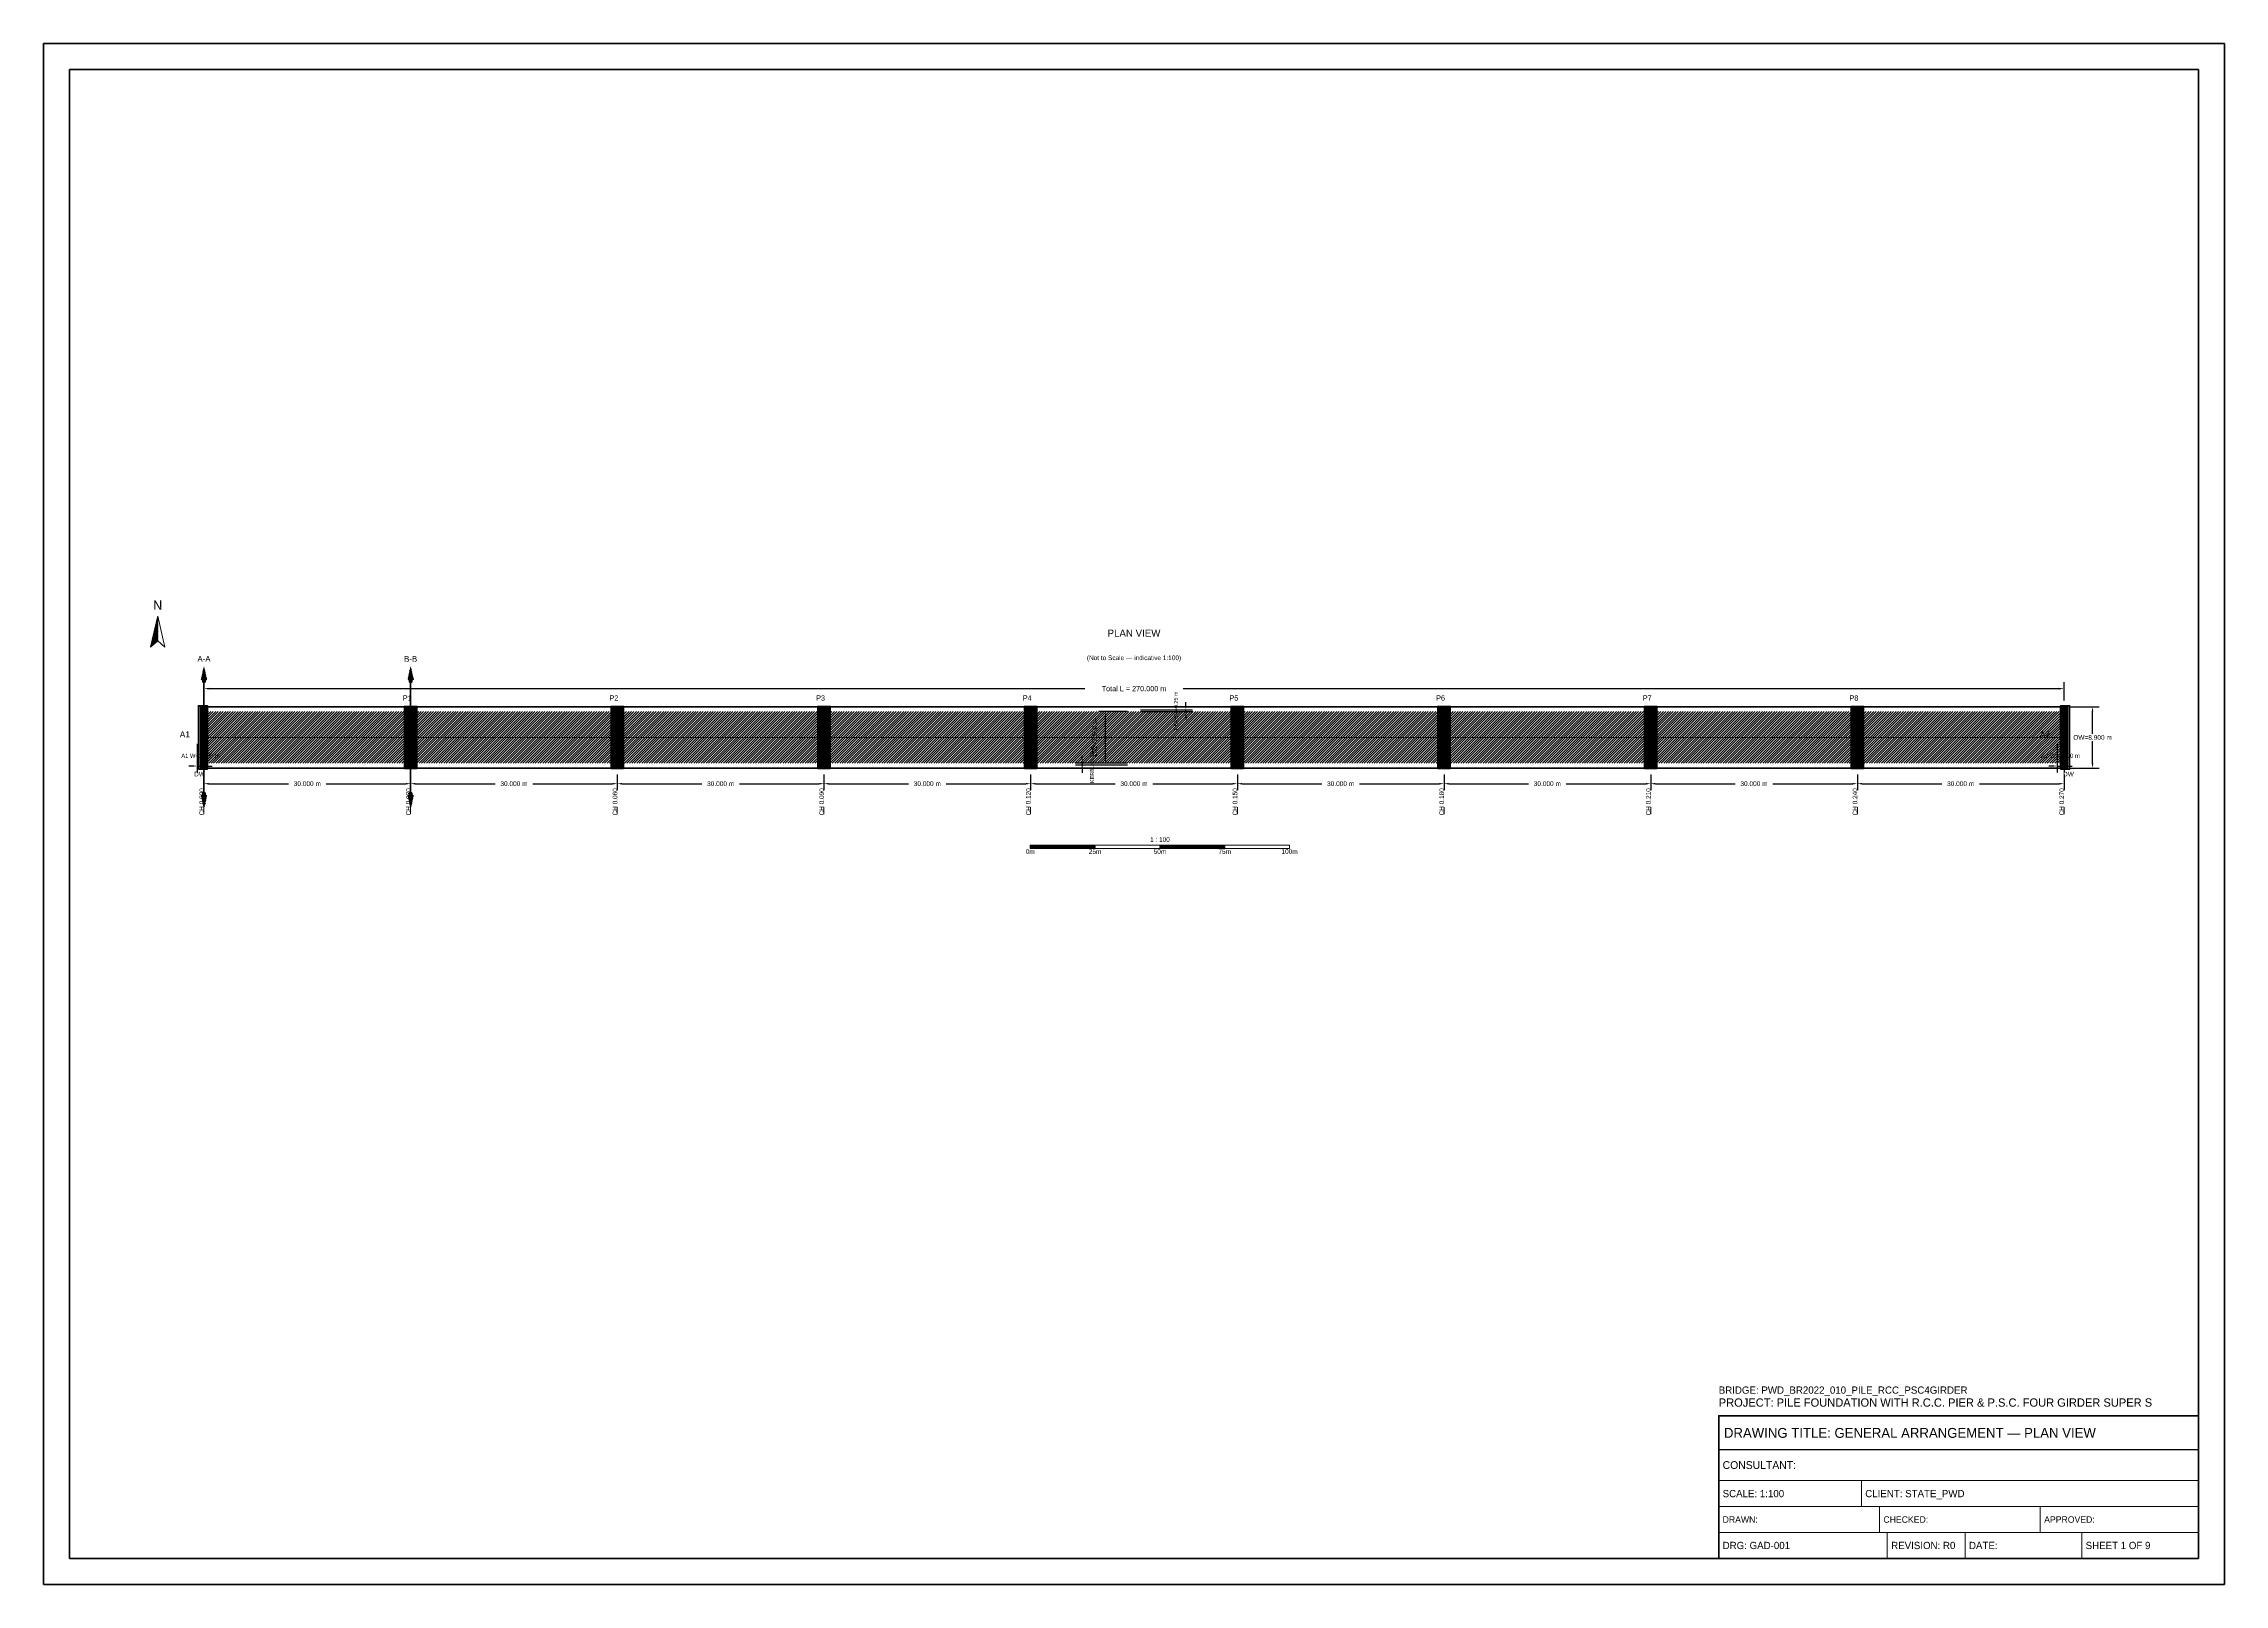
# Model space of a CAD drawing. Header units: metres. Extents: x 0 to 841, y 0 to 594.
import ezdxf
from ezdxf.enums import TextEntityAlignment as Align

# ---------------------------------------------------------------- set-up
doc = ezdxf.new("R2010")
doc.units = ezdxf.units.M
doc.linetypes.add('CENTER', pattern=[1.5, 0.75, -0.25, 0.25, -0.25])
doc.linetypes.add('DASHED', pattern=[0.5, 0.375, -0.125])
for name, color, linetype, lineweight in [('BORDER-INNER', 7, 'Continuous', 35), ('BORDER-OUTER', 7, 'Continuous', 70), ('CIVIL-CHAINAGE', 7, 'Continuous', 18), ('DIM-CHAINAGE', 3, 'Continuous', 18), ('DIM-LINEAR', 3, 'Continuous', 18), ('STRUC-CENTRE', 6, 'CENTER', 18), ('STRUC-HATCHING', 8, 'Continuous', 18), ('STRUC-OUTLINE', 1, 'Continuous', 50), ('STRUC-SECTION', 2, 'Continuous', 35), ('SUB-ABUT', 3, 'Continuous', 35), ('SUB-BEARING', 5, 'Continuous', 25), ('SUB-DIRT-WALL', 3, 'Continuous', 35), ('SUB-PIER', 2, 'Continuous', 35), ('SUPER-DECK', 2, 'Continuous', 50), ('SYM-NORTHARROW', 7, 'Continuous', 18), ('SYM-SCALE', 7, 'Continuous', 13), ('TEXT-GENERAL', 7, 'Continuous', 18), ('TEXT-HEADER', 7, 'Continuous', 25), ('TEXT-SPEC', 7, 'Continuous', 13), ('TEXT-TITLE', 7, 'Continuous', 25), ('TITLEBLK-BOX', 7, 'Continuous', 50), ('TITLEBLK-TEXT', 7, 'Continuous', 18)]:
    doc.layers.add(name, color=color, linetype=linetype, lineweight=lineweight)
doc.styles.add('BRIDGE_STD', font='Arial.ttf')
doc.dimstyles.new('pmb100', dxfattribs={"dimtxt": 2.5, "dimasz": 0.9375, "dimexe": 2.5, "dimexo": 2.5, "dimtad": 0, "dimtih": 1, "dimdec": 0, "dimtxsty": 'BRIDGE_STD', "dimcen": 2.5, "dimazin": 3, "dimtfac": 1, "dimtmove": 0, "dimatfit": 3})

msp = doc.modelspace()

# ---------------------------------------------------------------- hatches: boundary and pattern name
at = {"layer": 'STRUC-HATCHING'}
h = msp.add_hatch(dxfattribs=at)
h.set_pattern_fill('ANSI31', scale=0.2125324)
h.paths.add_polyline_path([(61.85, 316.54), (779.15, 316.54), (779.15, 336.46), (61.85, 336.46)])
at = {"layer": 'STRUC-SECTION'}
h = msp.add_hatch(dxfattribs=at)
h.set_pattern_fill('SOLID')
h.paths.add_polyline_path([(60.8, 348.77), (62.9, 348.77), (61.85, 353.57)])
h = msp.add_hatch(dxfattribs=at)
h.set_pattern_fill('SOLID')
h.paths.add_polyline_path([(140.5, 348.77), (142.6, 348.77), (141.55, 353.57)])
h = msp.add_hatch(dxfattribs=at)
h.set_pattern_fill('SOLID')
h.paths.add_polyline_path([(60.8, 304.23), (62.9, 304.23), (61.85, 299.43)])
h = msp.add_hatch(dxfattribs=at)
h.set_pattern_fill('SOLID')
h.paths.add_polyline_path([(140.5, 304.23), (142.6, 304.23), (141.55, 299.43)])
at = {"layer": 'SUB-ABUT'}
h = msp.add_hatch(dxfattribs=at)
h.set_pattern_fill('ANSI31', scale=0.1328327)
h.paths.add_polyline_path([(60.52, 314.28), (63.18, 314.28), (63.18, 338.72), (60.52, 338.72)])
h = msp.add_hatch(dxfattribs=at)
h.set_pattern_fill('ANSI31', scale=0.1328327)
h.paths.add_polyline_path([(777.82, 314.28), (780.48, 314.28), (780.48, 338.72), (777.82, 338.72)])
at = {"layer": 'SUB-PIER'}
h = msp.add_hatch(dxfattribs=at)
h.set_pattern_fill('ANSI31', scale=0.1328327)
h.paths.add_polyline_path([(139.16, 314.55), (143.94, 314.55), (143.94, 338.45), (139.16, 338.45)])
h = msp.add_hatch(dxfattribs=at)
h.set_pattern_fill('ANSI31', scale=0.1328327)
h.paths.add_polyline_path([(218.86, 314.55), (223.64, 314.55), (223.64, 338.45), (218.86, 338.45)])
h = msp.add_hatch(dxfattribs=at)
h.set_pattern_fill('ANSI31', scale=0.1328327)
h.paths.add_polyline_path([(298.56, 314.55), (303.34, 314.55), (303.34, 338.45), (298.56, 338.45)])
h = msp.add_hatch(dxfattribs=at)
h.set_pattern_fill('ANSI31', scale=0.1328327)
h.paths.add_polyline_path([(378.26, 314.55), (383.04, 314.55), (383.04, 338.45), (378.26, 338.45)])
h = msp.add_hatch(dxfattribs=at)
h.set_pattern_fill('ANSI31', scale=0.1328327)
h.paths.add_polyline_path([(457.96, 314.55), (462.74, 314.55), (462.74, 338.45), (457.96, 338.45)])
h = msp.add_hatch(dxfattribs=at)
h.set_pattern_fill('ANSI31', scale=0.1328327)
h.paths.add_polyline_path([(537.66, 314.55), (542.44, 314.55), (542.44, 338.45), (537.66, 338.45)])
h = msp.add_hatch(dxfattribs=at)
h.set_pattern_fill('ANSI31', scale=0.1328327)
h.paths.add_polyline_path([(617.36, 314.55), (622.14, 314.55), (622.14, 338.45), (617.36, 338.45)])
h = msp.add_hatch(dxfattribs=at)
h.set_pattern_fill('ANSI31', scale=0.1328327)
h.paths.add_polyline_path([(697.06, 314.55), (701.84, 314.55), (701.84, 338.45), (697.06, 338.45)])
at = {"layer": 'SYM-NORTHARROW'}
h = msp.add_hatch(dxfattribs=at)
h.set_pattern_fill('SOLID')
h.paths.add_polyline_path([(44, 373.32), (41.2, 361.32), (44, 363.72)])
at = {"layer": 'SYM-SCALE'}
h = msp.add_hatch(dxfattribs=at)
h.set_pattern_fill('SOLID')
h.paths.add_polyline_path([(380.5, 283.68), (405.5, 283.68), (405.5, 285.04), (380.5, 285.04)])
h = msp.add_hatch(dxfattribs=at)
h.set_pattern_fill('SOLID')
h.paths.add_polyline_path([(430.5, 283.68), (455.5, 283.68), (455.5, 285.04), (430.5, 285.04)])

# ---------------------------------------------------------------- linework, layer by layer
at = {"layer": 'BORDER-INNER'}
msp.add_lwpolyline([(10, 10), (831, 10), (831, 584), (10, 584), (10, 10)], dxfattribs=at)
at = {"layer": 'BORDER-OUTER'}
msp.add_lwpolyline([(0, 0), (841, 0), (841, 594), (0, 594), (0, 0)], dxfattribs=at)
at = {"layer": 'CIVIL-CHAINAGE'}
for p, q in [((61.85, 299.68), (61.85, 296.98)), ((141.55, 299.68), (141.55, 296.98)), ((221.25, 299.68), (221.25, 296.98)), ((300.95, 299.68), (300.95, 296.98)), ((380.65, 299.68), (380.65, 296.98)), ((460.35, 299.68), (460.35, 296.98)), ((540.05, 299.68), (540.05, 296.98)), ((619.75, 299.68), (619.75, 296.98)), ((699.45, 299.68), (699.45, 296.98)), ((779.15, 299.68), (779.15, 296.98))]:
    msp.add_line(p, q, dxfattribs=at)
at = {"layer": 'STRUC-CENTRE'}
msp.add_line((61.85, 326.5), (779.15, 326.5), dxfattribs=at)
at = {"layer": 'STRUC-OUTLINE', "lineweight": 50}
msp.add_lwpolyline([(61.85, 314.68), (61.85, 338.32), (779.15, 338.32), (779.15, 314.68), (61.85, 314.68)], dxfattribs=at)
at = {"layer": 'STRUC-SECTION', "color": 1, "linetype": 'DASHED', "lineweight": 50}
for p, q in [((61.85, 348.32), (61.85, 304.68)), ((141.55, 348.32), (141.55, 304.68))]:
    msp.add_line(p, q, dxfattribs=at)
at = {"layer": 'STRUC-SECTION', "color": 1}
for points in [[(61.4, 347.87), (62.3, 347.87), (62.3, 348.77), (61.4, 348.77), (61.4, 347.87)], [(141.1, 347.87), (142, 347.87), (142, 348.77), (141.1, 348.77), (141.1, 347.87)], [(61.4, 304.23), (62.3, 304.23), (62.3, 305.13), (61.4, 305.13), (61.4, 304.23)], [(141.1, 304.23), (142, 304.23), (142, 305.13), (141.1, 305.13), (141.1, 304.23)]]:
    msp.add_lwpolyline(points, dxfattribs=at)
at = {"layer": 'SUB-ABUT', "lineweight": 40}
for points in [[(60.52, 314.28), (63.18, 314.28), (63.18, 338.72), (60.52, 338.72), (60.52, 314.28)], [(777.82, 314.28), (780.48, 314.28), (780.48, 338.72), (777.82, 338.72), (777.82, 314.28)]]:
    msp.add_lwpolyline(points, dxfattribs=at)
at = {"layer": 'SUB-BEARING'}
for p, q in [((61.05, 334.47), (62.65, 334.47)), ((61.05, 329.16), (62.65, 329.16)), ((61.85, 333.67), (61.85, 335.27)), ((61.85, 328.36), (61.85, 329.95)), ((140.75, 334.47), (142.35, 334.47)), ((140.75, 329.16), (142.35, 329.16)), ((141.55, 333.67), (141.55, 335.27)), ((141.55, 328.36), (141.55, 329.95)), ((220.45, 334.47), (222.05, 334.47)), ((220.45, 329.16), (222.05, 329.16)), ((221.25, 333.67), (221.25, 335.27)), ((221.25, 328.36), (221.25, 329.95)), ((300.15, 334.47), (301.75, 334.47)), ((300.15, 329.16), (301.75, 329.16)), ((300.95, 333.67), (300.95, 335.27)), ((300.95, 328.36), (300.95, 329.95)), ((379.85, 334.47), (381.45, 334.47)), ((379.85, 329.16), (381.45, 329.16)), ((380.65, 333.67), (380.65, 335.27)), ((380.65, 328.36), (380.65, 329.95)), ((459.55, 334.47), (461.15, 334.47)), ((459.55, 329.16), (461.15, 329.16)), ((460.35, 333.67), (460.35, 335.27)), ((460.35, 328.36), (460.35, 329.95)), ((539.25, 334.47), (540.85, 334.47)), ((539.25, 329.16), (540.85, 329.16)), ((540.05, 333.67), (540.05, 335.27)), ((540.05, 328.36), (540.05, 329.95)), ((618.95, 334.47), (620.55, 334.47)), ((618.95, 329.16), (620.55, 329.16)), ((619.75, 333.67), (619.75, 335.27)), ((619.75, 328.36), (619.75, 329.95)), ((698.65, 334.47), (700.25, 334.47)), ((698.65, 329.16), (700.25, 329.16)), ((699.45, 333.67), (699.45, 335.27)), ((699.45, 328.36), (699.45, 329.95)), ((778.35, 334.47), (779.95, 334.47)), ((778.35, 329.16), (779.95, 329.16)), ((779.15, 333.67), (779.15, 335.27)), ((779.15, 328.36), (779.15, 329.95)), ((61.05, 323.84), (62.65, 323.84)), ((61.85, 323.05), (61.85, 324.64)), ((140.75, 323.84), (142.35, 323.84)), ((141.55, 323.05), (141.55, 324.64)), ((220.45, 323.84), (222.05, 323.84)), ((221.25, 323.05), (221.25, 324.64)), ((300.15, 323.84), (301.75, 323.84)), ((300.95, 323.05), (300.95, 324.64)), ((379.85, 323.84), (381.45, 323.84)), ((380.65, 323.05), (380.65, 324.64)), ((459.55, 323.84), (461.15, 323.84)), ((460.35, 323.05), (460.35, 324.64)), ((539.25, 323.84), (540.85, 323.84)), ((540.05, 323.05), (540.05, 324.64)), ((618.95, 323.84), (620.55, 323.84)), ((619.75, 323.05), (619.75, 324.64)), ((698.65, 323.84), (700.25, 323.84)), ((699.45, 323.05), (699.45, 324.64)), ((778.35, 323.84), (779.95, 323.84)), ((779.15, 323.05), (779.15, 324.64)), ((61.05, 318.53), (62.65, 318.53)), ((61.85, 317.73), (61.85, 319.33)), ((140.75, 318.53), (142.35, 318.53)), ((141.55, 317.73), (141.55, 319.33)), ((220.45, 318.53), (222.05, 318.53)), ((221.25, 317.73), (221.25, 319.33)), ((300.15, 318.53), (301.75, 318.53)), ((300.95, 317.73), (300.95, 319.33)), ((379.85, 318.53), (381.45, 318.53)), ((380.65, 317.73), (380.65, 319.33)), ((459.55, 318.53), (461.15, 318.53)), ((460.35, 317.73), (460.35, 319.33)), ((539.25, 318.53), (540.85, 318.53)), ((540.05, 317.73), (540.05, 319.33)), ((618.95, 318.53), (620.55, 318.53)), ((619.75, 317.73), (619.75, 319.33)), ((698.65, 318.53), (700.25, 318.53)), ((699.45, 317.73), (699.45, 319.33)), ((778.35, 318.53), (779.95, 318.53)), ((779.15, 317.73), (779.15, 319.33))]:
    msp.add_line(p, q, dxfattribs=at)
for centre in [(61.85, 334.47), (61.85, 329.16), (141.55, 334.47), (141.55, 329.16), (221.25, 334.47), (221.25, 329.16), (300.95, 334.47), (300.95, 329.16), (380.65, 334.47), (380.65, 329.16), (460.35, 334.47), (460.35, 329.16), (540.05, 334.47), (540.05, 329.16), (619.75, 334.47), (619.75, 329.16), (699.45, 334.47), (699.45, 329.16), (779.15, 334.47), (779.15, 329.16), (61.85, 323.84), (141.55, 323.84), (221.25, 323.84), (300.95, 323.84), (380.65, 323.84), (460.35, 323.84), (540.05, 323.84), (619.75, 323.84), (699.45, 323.84), (779.15, 323.84), (61.85, 318.53), (141.55, 318.53), (221.25, 318.53), (300.95, 318.53), (380.65, 318.53), (460.35, 318.53), (540.05, 318.53), (619.75, 318.53), (699.45, 318.53), (779.15, 318.53)]:
    msp.add_circle(centre, 0.797, dxfattribs=at)
at = {"layer": 'SUB-DIRT-WALL', "lineweight": 35}
for points in [[(59.73, 314.28), (60.52, 314.28), (60.52, 338.72), (59.73, 338.72), (59.73, 314.28)], [(780.48, 314.28), (781.27, 314.28), (781.27, 338.72), (780.48, 338.72), (780.48, 314.28)]]:
    msp.add_lwpolyline(points, dxfattribs=at)
at = {"layer": 'SUB-PIER', "lineweight": 40}
for points in [[(139.16, 314.55), (143.94, 314.55), (143.94, 338.45), (139.16, 338.45), (139.16, 314.55)], [(218.86, 314.55), (223.64, 314.55), (223.64, 338.45), (218.86, 338.45), (218.86, 314.55)], [(298.56, 314.55), (303.34, 314.55), (303.34, 338.45), (298.56, 338.45), (298.56, 314.55)], [(378.26, 314.55), (383.04, 314.55), (383.04, 338.45), (378.26, 338.45), (378.26, 314.55)], [(457.96, 314.55), (462.74, 314.55), (462.74, 338.45), (457.96, 338.45), (457.96, 314.55)], [(537.66, 314.55), (542.44, 314.55), (542.44, 338.45), (537.66, 338.45), (537.66, 314.55)], [(617.36, 314.55), (622.14, 314.55), (622.14, 338.45), (617.36, 338.45), (617.36, 314.55)], [(697.06, 314.55), (701.84, 314.55), (701.84, 338.45), (697.06, 338.45), (697.06, 314.55)]]:
    msp.add_lwpolyline(points, dxfattribs=at)
at = {"layer": 'SUPER-DECK', "lineweight": 30}
msp.add_lwpolyline([(61.85, 314.68), (61.85, 338.32), (779.15, 338.32), (779.15, 314.68), (61.85, 314.68)], dxfattribs=at)
at = {"layer": 'SYM-NORTHARROW'}
msp.add_lwpolyline([(44, 373.32), (41.2, 361.32), (44, 363.72), (46.8, 361.32), (44, 373.32)], dxfattribs=at)
at = {"layer": 'SYM-SCALE'}
msp.add_lwpolyline([(380.5, 283.68), (480.5, 283.68), (480.5, 285.04), (380.5, 285.04), (380.5, 283.68)], dxfattribs=at)
at = {"layer": 'TITLEBLK-BOX', "lineweight": 50}
msp.add_lwpolyline([(646, 10), (831, 10), (831, 65), (646, 65), (646, 10)], dxfattribs=at)
at = {"layer": 'TITLEBLK-BOX', "lineweight": 30}
msp.add_lwpolyline([(646, 52), (831, 52), (831, 65), (646, 65), (646, 52)], dxfattribs=at)
at = {"layer": 'TITLEBLK-BOX', "lineweight": 18}
for points in [[(646, 40), (831, 40), (831, 52), (646, 52), (646, 40)], [(646, 30), (701, 30), (701, 40), (646, 40), (646, 30)], [(701, 30), (831, 30), (831, 40), (701, 40), (701, 30)], [(646, 20), (708, 20), (708, 30), (646, 30), (646, 20)], [(708, 20), (770, 20), (770, 30), (708, 30), (708, 20)], [(770, 20), (831, 20), (831, 30), (770, 30), (770, 20)], [(646, 10), (711, 10), (711, 20), (646, 20), (646, 10)], [(711, 10), (741, 10), (741, 20), (711, 20), (711, 10)], [(741, 10), (786, 10), (786, 20), (741, 20), (741, 10)], [(786, 10), (831, 10), (831, 20), (786, 20), (786, 10)]]:
    msp.add_lwpolyline(points, dxfattribs=at)

# ---------------------------------------------------------------- texts
at = {"layer": 'DIM-CHAINAGE'}
for s, p in [('CH 0.000', (61.85, 296.44)), ('CH 0.030', (141.55, 296.44)), ('CH 0.060', (221.25, 296.44)), ('CH 0.090', (300.95, 296.44)), ('CH 0.120', (380.65, 296.44)), ('CH 0.150', (460.35, 296.44)), ('CH 0.180', (540.05, 296.44)), ('CH 0.210', (619.75, 296.44)), ('CH 0.240', (699.45, 296.44)), ('CH 0.270', (779.15, 296.44))]:
    msp.add_text(s, height=1.8, rotation=90, dxfattribs=at).set_placement(p)
at = {"layer": 'SYM-NORTHARROW'}
msp.add_text('N', height=3.6, dxfattribs=at).set_placement((44, 375.72), align=Align.CENTER)
at = {"layer": 'TEXT-GENERAL'}
for s, height, p in [('P1', 2, (138.55, 340.72)), ('P2', 2, (218.25, 340.72)), ('P3', 2, (297.95, 340.72)), ('P4', 2, (377.65, 340.72)), ('P5', 2, (457.35, 340.72)), ('P6', 2, (537.05, 340.72)), ('P7', 2, (616.75, 340.72)), ('P8', 2, (696.45, 340.72)), ('A1', 2.4, (52.52, 326.5)), ('A2', 2.4, (769.82, 326.5))]:
    msp.add_text(s, height=height, dxfattribs=at).set_placement(p)
for s, p in [('1 : 100', (430.5, 286.23)), ('0m', (380.5, 281.64)), ('25m', (405.5, 281.64)), ('50m', (430.5, 281.64)), ('75m', (455.5, 281.64)), ('100m', (480.5, 281.64))]:
    msp.add_text(s, height=1.8, dxfattribs=at).set_placement(p, align=Align.CENTER)
at = {"layer": 'TEXT-HEADER'}
msp.add_text('PLAN VIEW', height=2.8, dxfattribs=at).set_placement((420.5, 365.32), align=Align.CENTER)
at = {"layer": 'TEXT-HEADER', "color": 1}
for s, p in [('A-A', (61.85, 355.67)), ('B-B', (141.55, 355.67))]:
    msp.add_text(s, height=2.28, dxfattribs=at).set_placement(p, align=Align.CENTER)
at = {"layer": 'TEXT-SPEC', "color": 8}
msp.add_text('(Not to Scale — indicative 1:100)', height=1.8, dxfattribs=at).set_placement((420.5, 356.32), align=Align.CENTER)
at = {"layer": 'TEXT-SPEC'}
for p in [(60.12, 311.48), (780.88, 311.48)]:
    msp.add_text('DW', height=1.8, dxfattribs=at).set_placement(p, align=Align.CENTER)
at = {"layer": 'TEXT-TITLE'}
for s, height, p in [('PROJECT: PILE FOUNDATION WITH R.C.C. PIER & P.S.C. FOUR GIRDER SUPER S', 3.2, (646, 68.5)), ('DRAWING TITLE: GENERAL ARRANGEMENT — PLAN VIEW', 3.8, (648, 56.5))]:
    msp.add_text(s, height=height, dxfattribs=at).set_placement(p)
at = {"layer": 'TITLEBLK-TEXT'}
for s, height, p in [('BRIDGE: PWD_BR2022_010_PILE_RCC_PSC4GIRDER', 2.8, (646, 73.5)), ('CONSULTANT: ', 3, (647.5, 44.5)), ('SCALE: 1:100', 2.8, (647.5, 33.6)), ('CLIENT: STATE_PWD', 2.8, (702.5, 33.6)), ('DRAWN: ', 2.5, (647.5, 23.75)), ('CHECKED: ', 2.5, (709.5, 23.75)), ('APPROVED: ', 2.5, (771.5, 23.75)), ('DRG: GAD-001', 2.8, (647.5, 13.6)), ('REVISION: R0', 2.8, (712.5, 13.6)), ('DATE: ', 2.8, (742.5, 13.6)), ('SHEET 1 OF 9', 2.8, (787.5, 13.6))]:
    msp.add_text(s, height=height, dxfattribs=at).set_placement(p)

# ---------------------------------------------------------------- dimensions: what is measured, and where the dimension line sits
at = {"layer": 'DIM-LINEAR'}
for base, p1, p2, text, override in [((61.85, 345.32), (61.85, 338.32), (779.15, 338.32), 'Total L = 270.000 m', {"dimtxt": 2, "dimasz": 2, "dimgap": 0.8, "dimclrt": 3}), ((59.19, 315.5), (59.19, 326.5), (61.85, 326.5), 'A1 W=1.000 m', {"dimtxt": 1.6, "dimasz": 1.6, "dimgap": 0.64, "dimclrt": 3}), ((776.49, 315.5), (776.49, 326.5), (779.15, 326.5), 'A2 W=1.000 m', {"dimtxt": 1.6, "dimasz": 1.6, "dimgap": 0.64, "dimclrt": 3}), ((61.85, 308.68), (61.85, 314.68), (141.55, 314.68), '30.000 m', {"dimtxt": 1.8, "dimasz": 1.8, "dimgap": 0.72, "dimclrt": 3}), ((141.55, 308.68), (141.55, 314.68), (221.25, 314.68), '30.000 m', {"dimtxt": 1.8, "dimasz": 1.8, "dimgap": 0.72, "dimclrt": 3}), ((221.25, 308.68), (221.25, 314.68), (300.95, 314.68), '30.000 m', {"dimtxt": 1.8, "dimasz": 1.8, "dimgap": 0.72, "dimclrt": 3}), ((300.95, 308.68), (300.95, 314.68), (380.65, 314.68), '30.000 m', {"dimtxt": 1.8, "dimasz": 1.8, "dimgap": 0.72, "dimclrt": 3}), ((380.65, 308.68), (380.65, 314.68), (460.35, 314.68), '30.000 m', {"dimtxt": 1.8, "dimasz": 1.8, "dimgap": 0.72, "dimclrt": 3}), ((460.35, 308.68), (460.35, 314.68), (540.05, 314.68), '30.000 m', {"dimtxt": 1.8, "dimasz": 1.8, "dimgap": 0.72, "dimclrt": 3}), ((540.05, 308.68), (540.05, 314.68), (619.75, 314.68), '30.000 m', {"dimtxt": 1.8, "dimasz": 1.8, "dimgap": 0.72, "dimclrt": 3}), ((619.75, 308.68), (619.75, 314.68), (699.45, 314.68), '30.000 m', {"dimtxt": 1.8, "dimasz": 1.8, "dimgap": 0.72, "dimclrt": 3}), ((699.45, 308.68), (699.45, 314.68), (779.15, 314.68), '30.000 m', {"dimtxt": 1.8, "dimasz": 1.8, "dimgap": 0.72, "dimclrt": 3})]:
    msp.add_linear_dim(base=base, p1=p1, p2=p2, text=text, dimstyle='pmb100', override=override, dxfattribs=at).render()
for base, p1, p2, text, override in [((409.5, 316.54), (420.5, 316.54), (420.5, 336.46), 'CW=7.500 m', {"dimtxt": 1.8, "dimasz": 1.8, "dimgap": 0.72, "dimclrt": 3}), ((440.5, 336.46), (420.5, 336.46), (420.5, 337.13), 'KERBR=0.25 m', {"dimtxt": 1.5, "dimasz": 1.5, "dimgap": 0.6, "dimclrt": 3}), ((790.15, 314.68), (779.15, 314.68), (779.15, 338.32), 'OW=8.900 m', {"dimtxt": 1.8, "dimasz": 1.8, "dimgap": 0.72, "dimclrt": 3}), ((400.5, 316.54), (420.5, 316.54), (420.5, 315.87), 'KERBL=0.25 m', {"dimtxt": 1.5, "dimasz": 1.5, "dimgap": 0.6, "dimclrt": 3})]:
    msp.add_linear_dim(base=base, p1=p1, p2=p2, angle=90, text=text, dimstyle='pmb100', override=override, dxfattribs=at).render()

doc.saveas('drawing.dxf')
